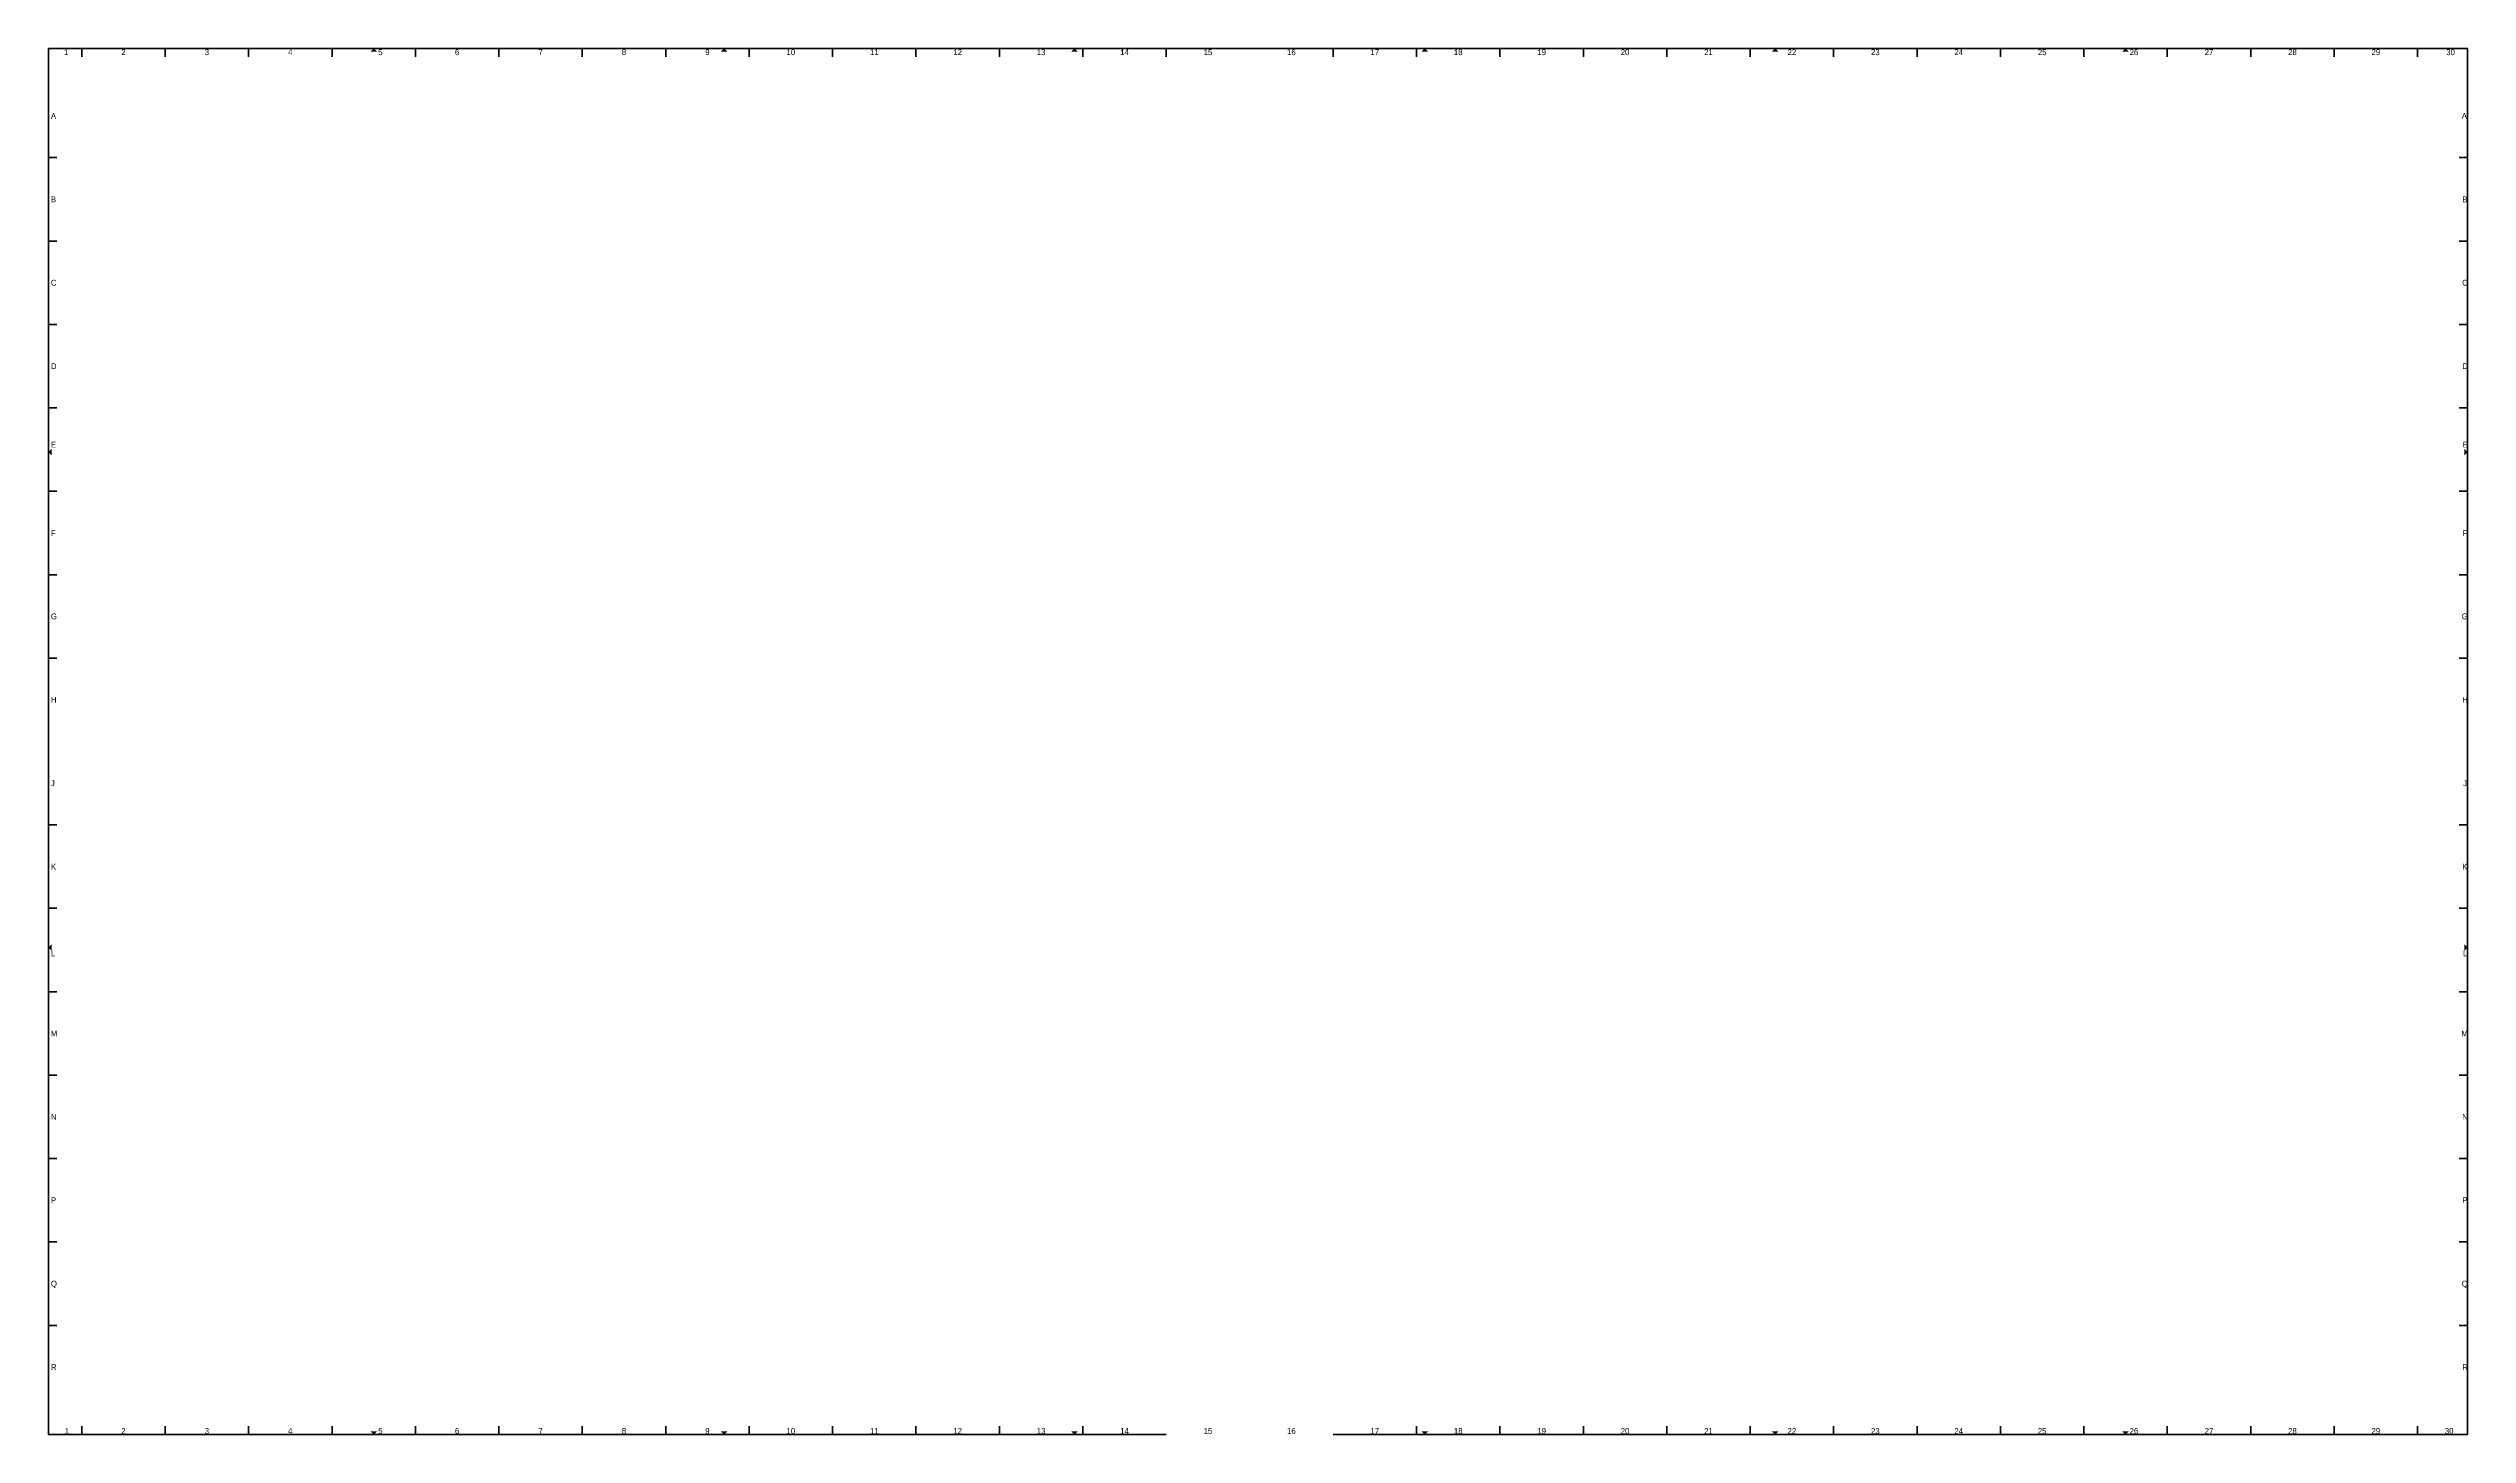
# Model space of a CAD drawing. Extents: x -5 to 1445, y -5 to 826.
import ezdxf
from ezdxf.enums import TextEntityAlignment as Align

# ---------------------------------------------------------------- set-up
doc = ezdxf.new("R2010")
doc.units = 0
doc.header["$MEASUREMENT"] = 0
doc.layers.add('to-xx-rooster', color=7, linetype='CONTINUOUS', lineweight=35)
doc.layers.add('to-xx-vouwmerk', color=7, linetype='CONTINUOUS', lineweight=18)
doc.styles.add('RTW_ISO', font='iso-rtw.shx')

msp = doc.modelspace()

# ---------------------------------------------------------------- hatches: boundary and pattern name
at = {"layer": 'to-xx-vouwmerk'}
for points in [[(188, 824), (190, 826), (192, 824)], [(398, 824), (400, 826), (402, 824)], [(608, 824), (610, 826), (612, 824)], [(818, 824), (820, 826), (822, 824)], [(1028, 824), (1030, 826), (1032, 824)], [(1238, 824), (1240, 826), (1242, 824)], [(-3, 582), (-5, 584), (-3, 586)], [(1443, 582), (1445, 584), (1443, 586)], [(-3, 285), (-5, 287), (-3, 289)], [(1443, 285), (1445, 287), (1443, 289)], [(188, -3), (190, -5), (192, -3)], [(398, -3), (400, -5), (402, -3)], [(608, -3), (610, -5), (612, -3)], [(818, -3), (820, -5), (822, -3)], [(1028, -3), (1030, -5), (1032, -3)], [(1238, -3), (1240, -5), (1242, -3)]]:
    msp.add_hatch(color=256, dxfattribs=at).paths.add_polyline_path(points)

# ---------------------------------------------------------------- linework, layer by layer
at = {"layer": 'to-xx-rooster'}
for p, q in [((-5, 826), (-5, -5)), ((1445, 826), (-5, 826)), ((15, 826), (15, 821)), ((65, 826), (65, 821)), ((115, 826), (115, 821)), ((165, 826), (165, 821)), ((215, 826), (215, 821)), ((265, 826), (265, 821)), ((315, 826), (315, 821)), ((365, 826), (365, 821)), ((415, 826), (415, 821)), ((465, 826), (465, 821)), ((515, 826), (515, 821)), ((565, 826), (565, 821)), ((615, 826), (615, 821)), ((665, 826), (665, 821)), ((765, 826), (765, 821)), ((815, 826), (815, 821)), ((865, 826), (865, 821)), ((915, 826), (915, 821)), ((965, 826), (965, 821)), ((1015, 826), (1015, 821)), ((1065, 826), (1065, 821)), ((1115, 826), (1115, 821)), ((1165, 826), (1165, 821)), ((1215, 826), (1215, 821)), ((1265, 826), (1265, 821)), ((1315, 826), (1315, 821)), ((1365, 826), (1365, 821)), ((1415, 826), (1415, 821)), ((1445, -5), (1445, 826)), ((-5, 760.5), (0, 760.5)), ((1445, 760.5), (1440, 760.5)), ((-5, 710.5), (0, 710.5)), ((1445, 710.5), (1440, 710.5)), ((-5, 660.5), (0, 660.5)), ((1445, 660.5), (1440, 660.5)), ((-5, 610.5), (0, 610.5)), ((1445, 610.5), (1440, 610.5)), ((-5, 560.5), (0, 560.5)), ((1445, 560.5), (1440, 560.5)), ((-5, 510.5), (0, 510.5)), ((1445, 510.5), (1440, 510.5)), ((-5, 460.5), (0, 460.5)), ((1445, 460.5), (1440, 460.5)), ((-5, 360.5), (0, 360.5)), ((1445, 360.5), (1440, 360.5)), ((-5, 310.5), (0, 310.5)), ((1445, 310.5), (1440, 310.5)), ((-5, 260.5), (0, 260.5)), ((1445, 260.5), (1440, 260.5)), ((-5, 210.5), (0, 210.5)), ((1445, 210.5), (1440, 210.5)), ((-5, 160.5), (0, 160.5)), ((1445, 160.5), (1440, 160.5)), ((-5, 110.5), (0, 110.5)), ((1445, 110.5), (1440, 110.5)), ((-5, 60.5), (0, 60.5)), ((1445, 60.5), (1440, 60.5)), ((15, 0), (15, -5)), ((65, 0), (65, -5)), ((115, 0), (115, -5)), ((165, 0), (165, -5)), ((215, 0), (215, -5)), ((265, 0), (265, -5)), ((315, 0), (315, -5)), ((365, 0), (365, -5)), ((415, 0), (415, -5)), ((465, 0), (465, -5)), ((515, 0), (515, -5)), ((565, 0), (565, -5)), ((615, 0), (615, -5)), ((815, 0), (815, -5)), ((865, 0), (865, -5)), ((915, 0), (915, -5)), ((965, 0), (965, -5)), ((1015, 0), (1015, -5)), ((1065, 0), (1065, -5)), ((1115, 0), (1115, -5)), ((1165, 0), (1165, -5)), ((1215, 0), (1215, -5)), ((1265, 0), (1265, -5)), ((1315, 0), (1315, -5)), ((1365, 0), (1365, -5)), ((1415, 0), (1415, -5)), ((-5, -5), (665, -5)), ((765, -5), (1445, -5))]:
    msp.add_line(p, q, dxfattribs=at)

# ---------------------------------------------------------------- texts
at = {"layer": 'to-xx-rooster', "style": 'RTW_ISO'}
for s, p in [('1', (5.61, 820.9)), ('2', (40, 820.9)), ('3', (90, 820.9)), ('4', (140, 820.9)), ('5', (194, 820.9)), ('6', (240, 820.9)), ('7', (290, 820.9)), ('8', (340, 820.9)), ('9', (390, 820.9)), ('10', (440, 820.9)), ('11', (490, 820.9)), ('12', (540, 820.9)), ('13', (590, 820.9)), ('14', (640, 820.9)), ('15', (690, 820.9)), ('16', (740, 820.9)), ('17', (790, 820.9)), ('18', (840, 820.9)), ('19', (890, 820.9)), ('20', (940, 820.9)), ('21', (990, 820.9)), ('22', (1040, 820.9)), ('23', (1090, 820.9)), ('24', (1140, 820.9)), ('25', (1190, 820.9)), ('26', (1245, 820.9)), ('27', (1290, 820.9)), ('28', (1340, 820.9)), ('29', (1390, 820.9)), ('30', (1434.77, 820.9)), ('1', (6.13, -5.6)), ('2', (40, -5.6)), ('3', (90, -5.6)), ('4', (140, -5.6)), ('5', (194, -5.6)), ('6', (240, -5.6)), ('7', (290, -5.6)), ('8', (340, -5.6)), ('9', (390, -5.6)), ('10', (440, -5.6)), ('11', (490, -5.6)), ('12', (540, -5.6)), ('13', (590, -5.6)), ('14', (640, -5.6)), ('15', (690, -5.6)), ('16', (740, -5.6)), ('17', (790, -5.6)), ('18', (840, -5.6)), ('19', (890, -5.6)), ('20', (940, -5.6)), ('21', (990, -5.6)), ('22', (1040, -5.6)), ('23', (1090, -5.6)), ('24', (1140, -5.6)), ('25', (1190, -5.6)), ('26', (1245, -5.6)), ('27', (1290, -5.6)), ('28', (1340, -5.6)), ('29', (1390, -5.6)), ('30', (1433.94, -5.6))]:
    msp.add_text(s, height=3.5, dxfattribs=at).set_placement(p, align=Align.BOTTOM_CENTER)
for s, p in [('A', (-3.5, 785.5)), ('A', (1441.5, 785.5)), ('B', (-3.5, 735.5)), ('B', (1441.75, 735.5)), ('C', (-3.5, 685.5)), ('C', (1441.75, 685.5)), ('D', (-3.5, 635.5)), ('D', (1441.75, 635.5)), ('E', (-3.5, 588.5)), ('E', (1442, 588.5)), ('F', (-3.5, 535.5)), ('F', (1442, 535.5)), ('G', (-3.5, 485.5)), ('G', (1441.5, 485.5)), ('H', (-3.5, 435.5)), ('H', (1441.75, 435.5)), ('J', (-3.5, 385.5)), ('J', (1442.25, 385.5)), ('K', (-3.5, 335.5)), ('K', (1441.75, 335.5)), ('L', (-3.5, 283.5)), ('L', (1442.25, 283.5)), ('M', (-3.5, 235.5)), ('M', (1441.25, 235.5)), ('N', (-3.5, 185.5)), ('N', (1441.75, 185.5)), ('P', (-3.5, 135.5)), ('P', (1441.75, 135.5)), ('Q', (-3.5, 85.5)), ('Q', (1441.5, 85.5)), ('R', (-3.5, 35.5)), ('R', (1441.75, 35.5))]:
    msp.add_text(s, height=3.5, dxfattribs=at).set_placement(p, align=Align.MIDDLE_LEFT)

doc.saveas('drawing.dxf')
